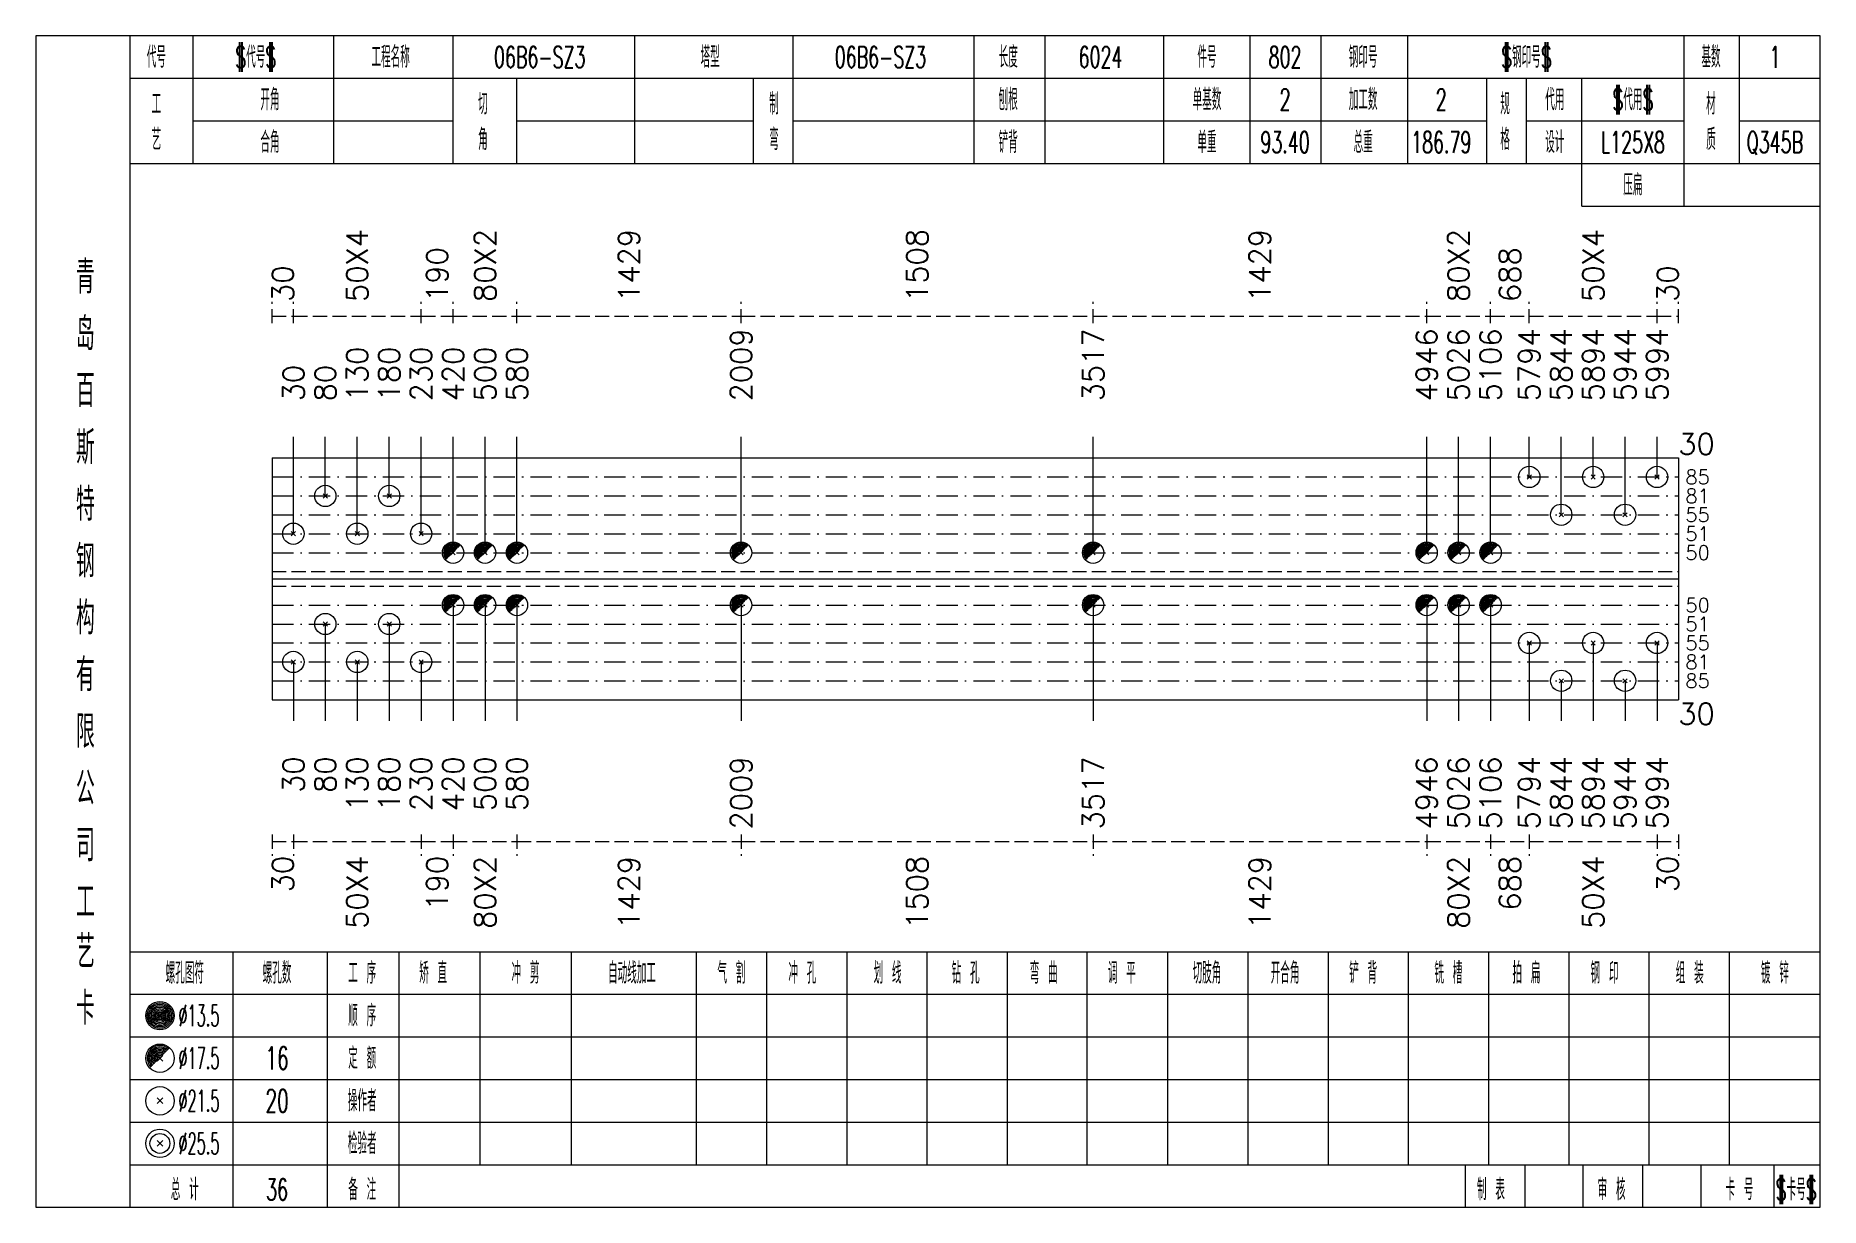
# Model space of a CAD drawing. Extents: x -533 to 8774, y 0 to 7979.
# Drawn here: x 1757 to 2008.4, y 2285.4 to 2450.4 of the extents above; entities that cross this region are included whole.
import ezdxf
from ezdxf.enums import TextEntityAlignment as Align

# ---------------------------------------------------------------- set-up
doc = ezdxf.new("R2010")
doc.units = 0
doc.header["$MEASUREMENT"] = 0
doc.linetypes.add('一点画线', pattern=[5.2, 3, -1, 0.2, -1])
doc.linetypes.add('虚线', pattern=[2.75, 2, -0.75])
doc.layers.get('0').update_dxf_attribs({"linetype": 'CONTINUOUS', "lineweight": 25})
for name, color, linetype, lineweight in [('1', 7, 'CONTINUOUS', 25), ('4', 7, 'CONTINUOUS', 25), ('5', 7, 'CONTINUOUS', 25)]:
    doc.layers.add(name, color=color, linetype=linetype, lineweight=lineweight)
doc.styles.get("Standard").update_dxf_attribs({"font": 'simplex.shx', "width": 0.7, "height": 3, "bigfont": 'gbhzfs.shx'})

msp = doc.modelspace()

# ---------------------------------------------------------------- texts
at = {"color": 8, "linetype": 'Continuous', "lineweight": 9}
for s, p in [('50X4', (1802.3, 2412.86)), ('80X2', (1820.3, 2412.86)), ('1429', (1840.58, 2412.86)), ('1508', (1881.16, 2412.86)), ('1429', (1929.45, 2412.86)), ('80X2', (1957.45, 2412.86)), ('50X4', (1976.4, 2412.86)), ('190', (1813.55, 2412.86)), ('688', (1964.67, 2412.86)), ('30', (1791.8, 2412.86)), ('30', (1986.9, 2412.86))]:
    msp.add_text(s, height=3, rotation=90, dxfattribs=at).set_placement(p, align=Align.MIDDLE_LEFT)
at = {"color": 7, "linetype": 'Continuous', "lineweight": 13}
for s, p in [('2009', (1856.37, 2398.86)), ('3517', (1905.96, 2398.86)), ('4946', (1952.95, 2398.86)), ('5026', (1957.45, 2398.86)), ('5106', (1961.95, 2398.86)), ('5794', (1967.4, 2398.86)), ('5844', (1971.9, 2398.86)), ('5894', (1976.4, 2398.86)), ('5944', (1980.9, 2398.86)), ('5994', (1985.4, 2398.86)), ('130', (1802.3, 2398.86)), ('180', (1806.8, 2398.86)), ('230', (1811.3, 2398.86)), ('420', (1815.8, 2398.86)), ('500', (1820.3, 2398.86)), ('580', (1824.8, 2398.86)), ('30', (1793.3, 2398.86)), ('80', (1797.8, 2398.86))]:
    msp.add_text(s, height=3, rotation=90, dxfattribs=at).set_placement(p, align=Align.MIDDLE_LEFT)
for s, height, p in [('30', 3, (1988.4, 2392.86)), ('85', 2, (1989.4, 2388.22)), ('81', 2, (1989.4, 2385.55)), ('55', 2, (1989.4, 2382.89)), ('51', 2, (1989.4, 2380.22)), ('50', 2, (1989.4, 2377.55)), ('50', 2, (1989.4, 2370.17)), ('51', 2, (1989.4, 2367.51)), ('55', 2, (1989.4, 2364.84)), ('81', 2, (1989.4, 2362.17)), ('85', 2, (1989.4, 2359.51))]:
    msp.add_text(s, height=height, dxfattribs=at).set_placement(p, align=Align.MIDDLE_LEFT)
at = {"color": 8, "linetype": 'Continuous', "lineweight": 9}
for s, p in [('30', (1791.8, 2334.86)), ('50X4', (1802.3, 2334.86)), ('190', (1813.55, 2334.86)), ('80X2', (1820.3, 2334.86)), ('1429', (1840.58, 2334.86)), ('1508', (1881.16, 2334.86)), ('1429', (1929.45, 2334.86)), ('80X2', (1957.45, 2334.86)), ('688', (1964.67, 2334.86)), ('50X4', (1976.4, 2334.86)), ('30', (1986.9, 2334.86))]:
    msp.add_text(s, height=3, rotation=90, dxfattribs=at).set_placement(p, align=Align.MIDDLE_RIGHT)
at = {"layer": '1', "color": 7, "linetype": 'Continuous', "lineweight": 13}
msp.add_text('30', height=3, dxfattribs=at).set_placement((1988.4, 2354.86), align=Align.MIDDLE_LEFT)
for s, p in [('30', (1793.3, 2348.86)), ('80', (1797.8, 2348.86)), ('130', (1802.3, 2348.86)), ('180', (1806.8, 2348.86)), ('230', (1811.3, 2348.86)), ('420', (1815.8, 2348.86)), ('500', (1820.3, 2348.86)), ('580', (1824.8, 2348.86)), ('2009', (1856.37, 2348.86)), ('3517', (1905.96, 2348.86)), ('4946', (1952.95, 2348.86)), ('5026', (1957.45, 2348.86)), ('5106', (1961.95, 2348.86)), ('5794', (1967.4, 2348.86)), ('5844', (1971.9, 2348.86)), ('5894', (1976.4, 2348.86)), ('5944', (1980.9, 2348.86)), ('5994', (1985.4, 2348.86))]:
    msp.add_text(s, height=3, rotation=90, dxfattribs=at).set_placement(p, align=Align.MIDDLE_RIGHT)
at = {"layer": '4', "color": 1, "linetype": 'Continuous', "lineweight": 13}
for s, height, width, p in [('代号', 3, 0.6, (1774, 2447.36)), ('$代号$', 3, 0.6, (1788, 2447.36)), ('工程名称', 3, 0.6, (1807, 2447.36)), ('06B6-SZ3', 3, 0.6, (1828, 2447.36)), ('塔型', 3, 0.6, (1852, 2447.36)), ('06B6-SZ3', 3, 0.6, (1876, 2447.36)), ('长度', 3, 0.6, (1894, 2447.36)), ('6024', 3, 0.6, (1907, 2447.36)), ('件号', 3, 0.6, (1922, 2447.36)), ('802', 3, 0.6, (1933, 2447.36)), ('钢印号', 3, 0.6, (1944, 2447.36)), ('$钢印号$', 3, 0.6, (1967, 2447.36)), ('基数', 3, 0.6, (1993, 2447.36)), ('1', 3, 0.6, (2002, 2447.36)), ('工', 3, 0.6, (1774, 2440.76)), ('开角', 3, 0.6, (1790, 2441.36)), ('切', 3, 0.6, (1820, 2440.76)), ('制', 3, 0.6, (1861, 2440.76)), ('刨根', 3, 0.6, (1894, 2441.36)), ('单基数', 3, 0.6, (1922, 2441.36)), ('2', 3, 0.6, (1933, 2441.36)), ('加工数', 3, 0.6, (1944, 2441.36)), ('2', 3, 0.6, (1955, 2441.36)), ('规', 3, 0.6, (1964, 2440.76)), ('代用', 3, 0.6, (1971, 2441.36)), ('$代用$', 3, 0.6, (1982, 2441.36)), ('材', 3, 0.6, (1993, 2440.76)), ('艺', 3, 0.6, (1774, 2435.76)), ('合角', 3, 0.6, (1790, 2435.36)), ('角', 3, 0.6, (1820, 2435.76)), ('弯', 3, 0.6, (1861, 2435.76)), ('铲背', 3, 0.6, (1894, 2435.36)), ('单重', 3, 0.6, (1922, 2435.36)), ('93.40', 3, 0.6, (1933, 2435.36)), ('总重', 3, 0.6, (1944, 2435.36)), ('186.79', 3, 0.6, (1955, 2435.36)), ('格', 3, 0.6, (1964, 2435.76)), ('设计', 3, 0.6, (1971, 2435.36)), ('L125X8', 3, 0.6, (1982, 2435.36)), ('质', 3, 0.6, (1993, 2435.76)), ('Q345B', 3, 0.6, (2002, 2435.36)), ('压扁', 3, 0.6, (1982, 2429.36)), ('青', 4.6, 0.8, (1764, 2416.36)), ('岛', 4.6, 0.8, (1764, 2408.36)), ('百', 4.6, 0.8, (1764, 2400.36)), ('斯', 4.6, 0.8, (1764, 2392.36)), ('特', 4.6, 0.8, (1764, 2384.36)), ('钢', 4.6, 0.8, (1764, 2376.36)), ('构', 4.6, 0.8, (1764, 2368.36)), ('有', 4.6, 0.8, (1764, 2360.36)), ('限', 4.6, 0.8, (1764, 2352.36)), ('公', 4.6, 0.8, (1764, 2344.36)), ('司', 4.6, 0.8, (1764, 2336.36)), ('工', 4.6, 0.8, (1764, 2328.36)), ('艺', 4.6, 0.8, (1764, 2321.36)), ('螺孔图符', 3, 0.6, (1778, 2318.36)), ('螺孔数', 3, 0.6, (1791, 2318.36)), ('工 序', 3, 0.6, (1803, 2318.36)), ('矫 直', 3, 0.6, (1813, 2318.36)), ('冲 剪', 3, 0.6, (1826, 2318.36)), ('自动线加工', 3, 0.6, (1841, 2318.36)), ('气 割', 3, 0.6, (1855, 2318.36)), ('冲 孔', 3, 0.6, (1865, 2318.36)), ('划 线', 3, 0.6, (1877, 2318.36)), ('钻 孔', 3, 0.6, (1888, 2318.36)), ('弯 曲', 3, 0.6, (1899, 2318.36)), ('调 平', 3, 0.6, (1910, 2318.36)), ('切肢角', 3, 0.6, (1922, 2318.36)), ('开合角', 3, 0.6, (1933, 2318.36)), ('铲 背', 3, 0.6, (1944, 2318.36)), ('铣 槽', 3, 0.6, (1956, 2318.36)), ('拍 扁', 3, 0.6, (1967, 2318.36)), ('钢 印', 3, 0.6, (1978, 2318.36)), ('组 装', 3, 0.6, (1990, 2318.36)), ('镀 锌', 3, 0.6, (2002, 2318.36)), ('卡', 4.6, 0.8, (1764, 2313.36)), ('%%C13.5', 3, 0.5, (1780, 2312.36)), ('顺 序', 3, 0.6, (1803, 2312.36)), ('%%C17.5', 3, 0.5, (1780, 2306.36)), ('16', 3.2, 0.6, (1791, 2306.36)), ('定 额', 3, 0.6, (1803, 2306.36)), ('%%C21.5', 3, 0.5, (1780, 2300.36)), ('20', 3.2, 0.6, (1791, 2300.36)), ('操作者', 3, 0.6, (1803, 2300.36)), ('%%C25.5', 3, 0.5, (1780, 2294.36)), ('检验者', 3, 0.6, (1803, 2294.36)), ('总 计', 3, 0.6, (1778, 2287.86)), ('36', 3, 0.6, (1791, 2287.86)), ('备 注', 3, 0.6, (1803, 2287.86)), ('制 表', 3, 0.6, (1962, 2287.86)), ('审 核', 3, 0.6, (1979, 2287.86)), ('卡 号', 3, 0.6, (1997, 2287.86)), ('$卡号$', 3, 0.6, (2005, 2287.86))]:
    msp.add_text(s, height=height, dxfattribs=dict(at, width=width)).set_placement(p, align=Align.MIDDLE_CENTER)

# ---------------------------------------------------------------- blocks, each defined once
blk = doc.blocks.new('孔21.5')
at = {"layer": '5', "color": 7, "linetype": 'Continuous', "lineweight": 13}
for p, q in [((-0.2, -0.2), (0.2, 0.2)), ((0.2, -0.2), (-0.2, 0.2))]:
    blk.add_line(p, q, dxfattribs=at)
blk.add_circle((0, 0), 1, dxfattribs=at)
blk = doc.blocks.new('孔17.5')
at = {"layer": '5', "color": 7, "linetype": 'Continuous', "lineweight": 0}
for p, q in [((-0.2, -0.2), (0.2, 0.2)), ((-0.2, 0.2), (0.2, -0.2))]:
    blk.add_line(p, q, dxfattribs=at)
at = {"layer": '5', "color": 7, "linetype": 'Continuous', "lineweight": 13}
blk.add_circle((0, 0), 1, dxfattribs=at)
for radius in [0.9, 0.8, 0.7, 0.6, 0.5, 0.4, 0.3, 0.2, 0.1]:
    blk.add_arc((0, 0), radius, 45, 225, dxfattribs=at)

# ---------------------------------------------------------------- linework, layer by layer
at = {"color": 8, "linetype": '虚线', "lineweight": 9}
for p, q in [((1790.3, 2409.86), (1790.3, 2412.86)), ((1793.3, 2409.86), (1793.3, 2412.86)), ((1793.3, 2409.86), (1793.3, 2412.86)), ((1811.3, 2409.86), (1811.3, 2412.86)), ((1811.3, 2409.86), (1811.3, 2412.86)), ((1815.8, 2409.86), (1815.8, 2412.86)), ((1815.8, 2409.86), (1815.8, 2412.86)), ((1824.8, 2409.86), (1824.8, 2412.86)), ((1824.8, 2409.86), (1824.8, 2412.86)), ((1856.37, 2409.86), (1856.37, 2412.86)), ((1856.37, 2409.86), (1856.37, 2412.86)), ((1905.96, 2409.86), (1905.96, 2412.86)), ((1905.96, 2409.86), (1905.96, 2412.86)), ((1952.95, 2409.86), (1952.95, 2412.86)), ((1952.95, 2409.86), (1952.95, 2412.86)), ((1961.95, 2409.86), (1961.95, 2412.86)), ((1961.95, 2409.86), (1961.95, 2412.86)), ((1967.4, 2409.86), (1967.4, 2412.86)), ((1967.4, 2409.86), (1967.4, 2412.86)), ((1985.4, 2409.86), (1985.4, 2412.86)), ((1985.4, 2409.86), (1985.4, 2412.86)), ((1988.4, 2409.86), (1988.4, 2412.86)), ((1790.3, 2410.86), (1793.3, 2410.86)), ((1793.3, 2410.86), (1811.3, 2410.86)), ((1811.3, 2410.86), (1815.8, 2410.86)), ((1815.8, 2410.86), (1824.8, 2410.86)), ((1824.8, 2410.86), (1856.37, 2410.86)), ((1856.37, 2410.86), (1905.96, 2410.86)), ((1905.96, 2410.86), (1952.95, 2410.86)), ((1952.95, 2410.86), (1961.95, 2410.86)), ((1961.95, 2410.86), (1967.4, 2410.86)), ((1967.4, 2410.86), (1985.4, 2410.86)), ((1985.4, 2410.86), (1988.4, 2410.86)), ((1790.3, 2337.86), (1790.3, 2334.86)), ((1790.3, 2336.86), (1793.3, 2336.86)), ((1793.3, 2337.86), (1793.3, 2334.86)), ((1793.3, 2337.86), (1793.3, 2334.86)), ((1793.3, 2336.86), (1811.3, 2336.86)), ((1811.3, 2337.86), (1811.3, 2334.86)), ((1811.3, 2337.86), (1811.3, 2334.86)), ((1811.3, 2336.86), (1815.8, 2336.86)), ((1815.8, 2337.86), (1815.8, 2334.86)), ((1815.8, 2337.86), (1815.8, 2334.86)), ((1815.8, 2336.86), (1824.8, 2336.86)), ((1824.8, 2337.86), (1824.8, 2334.86)), ((1824.8, 2337.86), (1824.8, 2334.86)), ((1824.8, 2336.86), (1856.37, 2336.86)), ((1856.37, 2337.86), (1856.37, 2334.86)), ((1856.37, 2337.86), (1856.37, 2334.86)), ((1856.37, 2336.86), (1905.96, 2336.86)), ((1905.96, 2337.86), (1905.96, 2334.86)), ((1905.96, 2337.86), (1905.96, 2334.86)), ((1905.96, 2336.86), (1952.95, 2336.86)), ((1952.95, 2337.86), (1952.95, 2334.86)), ((1952.95, 2337.86), (1952.95, 2334.86)), ((1952.95, 2336.86), (1961.95, 2336.86)), ((1961.95, 2337.86), (1961.95, 2334.86)), ((1961.95, 2337.86), (1961.95, 2334.86)), ((1961.95, 2336.86), (1967.4, 2336.86)), ((1967.4, 2337.86), (1967.4, 2334.86)), ((1967.4, 2337.86), (1967.4, 2334.86)), ((1967.4, 2336.86), (1985.4, 2336.86)), ((1985.4, 2337.86), (1985.4, 2334.86)), ((1985.4, 2337.86), (1985.4, 2334.86)), ((1985.4, 2336.86), (1988.4, 2336.86)), ((1988.4, 2337.86), (1988.4, 2334.86))]:
    msp.add_line(p, q, dxfattribs=at)
at = {"color": 7, "linetype": 'Continuous', "lineweight": 13}
for p, q in [((1793.3, 2380.22), (1793.3, 2393.86)), ((1797.8, 2385.55), (1797.8, 2393.86)), ((1802.3, 2380.22), (1802.3, 2393.86)), ((1806.8, 2385.55), (1806.8, 2393.86)), ((1811.3, 2380.22), (1811.3, 2393.86)), ((1815.8, 2377.55), (1815.8, 2393.86)), ((1820.3, 2377.55), (1820.3, 2393.86)), ((1824.8, 2377.55), (1824.8, 2393.86)), ((1856.37, 2377.55), (1856.37, 2393.86)), ((1905.96, 2377.55), (1905.96, 2393.86)), ((1952.95, 2377.55), (1952.95, 2393.86)), ((1957.45, 2377.55), (1957.45, 2393.86)), ((1961.95, 2377.55), (1961.95, 2393.86)), ((1967.4, 2388.22), (1967.4, 2393.86)), ((1971.9, 2382.89), (1971.9, 2393.86)), ((1976.4, 2388.22), (1976.4, 2393.86)), ((1980.9, 2382.89), (1980.9, 2393.86)), ((1985.4, 2388.22), (1985.4, 2393.86)), ((1815.8, 2370.17), (1815.8, 2353.86)), ((1820.3, 2370.17), (1820.3, 2353.86)), ((1824.8, 2370.17), (1824.8, 2353.86)), ((1856.37, 2370.17), (1856.37, 2353.86)), ((1905.96, 2370.17), (1905.96, 2353.86)), ((1952.95, 2370.17), (1952.95, 2353.86)), ((1957.45, 2370.17), (1957.45, 2353.86)), ((1961.95, 2370.17), (1961.95, 2353.86)), ((1797.8, 2367.51), (1797.8, 2353.86)), ((1806.8, 2367.51), (1806.8, 2353.86)), ((1967.4, 2364.84), (1967.4, 2353.86)), ((1976.4, 2364.84), (1976.4, 2353.86)), ((1985.4, 2364.84), (1985.4, 2353.86)), ((1793.3, 2362.17), (1793.3, 2353.86)), ((1802.3, 2362.17), (1802.3, 2353.86)), ((1811.3, 2362.17), (1811.3, 2353.86)), ((1971.9, 2359.51), (1971.9, 2353.86)), ((1980.9, 2359.51), (1980.9, 2353.86))]:
    msp.add_line(p, q, dxfattribs=at)
at = {"color": 7, "linetype": 'Continuous', "lineweight": 18}
for p, q in [((1790.3, 2390.89), (1790.3, 2356.84)), ((1790.3, 2390.89), (1988.4, 2390.89)), ((1988.4, 2390.89), (1988.4, 2356.84)), ((1790.3, 2373.86), (1988.4, 2373.86))]:
    msp.add_line(p, q, dxfattribs=at)
at = {"color": 3, "linetype": '一点画线', "lineweight": 13}
for p, q in [((1790.3, 2388.22), (1988.4, 2388.22)), ((1790.3, 2385.55), (1988.4, 2385.55)), ((1790.3, 2382.89), (1988.4, 2382.89)), ((1790.3, 2380.22), (1988.4, 2380.22)), ((1790.3, 2377.55), (1988.4, 2377.55)), ((1790.3, 2370.17), (1988.4, 2370.17)), ((1790.3, 2367.51), (1988.4, 2367.51)), ((1790.3, 2364.84), (1988.4, 2364.84)), ((1790.3, 2362.17), (1988.4, 2362.17)), ((1790.3, 2359.51), (1988.4, 2359.51))]:
    msp.add_line(p, q, dxfattribs=at)
at = {"color": 1, "linetype": '虚线', "lineweight": 18}
for p, q in [((1790.3, 2374.89), (1988.4, 2374.89)), ((1790.3, 2372.84), (1988.4, 2372.84))]:
    msp.add_line(p, q, dxfattribs=at)
at = {"layer": '1', "color": 7, "linetype": 'Continuous', "lineweight": 18}
msp.add_line((1790.3, 2356.84), (1988.4, 2356.84), dxfattribs=at)
at = {"layer": '4', "color": 1, "linetype": 'Continuous', "lineweight": 18}
for p, q in [((1770.3, 2285.36), (1770.3, 2450.36)), ((1779.2, 2432.36), (1779.2, 2450.36)), ((1799, 2432.36), (1799, 2450.36)), ((1815.8, 2432.36), (1815.8, 2450.36)), ((1841.4, 2432.36), (1841.4, 2450.36)), ((1863.7, 2432.36), (1863.7, 2450.36)), ((1889.2, 2432.36), (1889.2, 2450.36)), ((1899.2, 2432.36), (1899.2, 2450.36)), ((1915.9, 2432.36), (1915.9, 2450.36)), ((1928.1, 2432.36), (1928.1, 2450.36)), ((1938.1, 2432.36), (1938.1, 2450.36)), ((1950.3, 2432.36), (1950.3, 2450.36)), ((1989.2, 2426.36), (1989.2, 2450.36)), ((1997, 2432.36), (1997, 2450.36)), ((1770.3, 2444.36), (2008.4, 2444.36)), ((1824.8, 2432.36), (1824.8, 2444.36)), ((1858.1, 2432.36), (1858.1, 2444.36)), ((1961.4, 2432.36), (1961.4, 2444.36)), ((1967, 2432.36), (1967, 2444.36)), ((1974.8, 2426.36), (1974.8, 2444.36)), ((1779.2, 2438.36), (1815.8, 2438.36)), ((1824.8, 2438.36), (1858.1, 2438.36)), ((1863.7, 2438.36), (1961.4, 2438.36)), ((1967, 2438.36), (1989.2, 2438.36)), ((1997, 2438.36), (2008.4, 2438.36)), ((1770.3, 2432.36), (2008.4, 2432.36)), ((1974.8, 2426.36), (2008.4, 2426.36)), ((1770.3, 2321.36), (2008.4, 2321.36)), ((1784.8, 2285.36), (1784.8, 2321.36)), ((1798.1, 2285.36), (1798.1, 2321.36)), ((1808.2, 2285.36), (1808.2, 2321.36)), ((1819.6, 2291.36), (1819.6, 2321.36)), ((1832.5, 2291.36), (1832.5, 2321.36)), ((1850.1, 2291.36), (1850.1, 2321.36)), ((1860, 2291.36), (1860, 2321.36)), ((1871.3, 2291.36), (1871.3, 2321.36)), ((1882.6, 2291.36), (1882.6, 2321.36)), ((1893.9, 2291.36), (1893.9, 2321.36)), ((1905.1, 2291.36), (1905.1, 2321.36)), ((1916.5, 2291.36), (1916.5, 2321.36)), ((1927.8, 2291.36), (1927.8, 2321.36)), ((1939.1, 2291.36), (1939.1, 2321.36)), ((1950.4, 2291.36), (1950.4, 2321.36)), ((1961.7, 2291.36), (1961.7, 2321.36)), ((1973, 2291.36), (1973, 2321.36)), ((1984.3, 2291.36), (1984.3, 2321.36)), ((1995.6, 2291.36), (1995.6, 2321.36)), ((1770.3, 2315.36), (2008.4, 2315.36)), ((1770.3, 2309.36), (2008.4, 2309.36)), ((1770.3, 2303.36), (2008.4, 2303.36)), ((1770.3, 2297.36), (2008.4, 2297.36)), ((1770.3, 2291.36), (2008.4, 2291.36)), ((1958.4, 2285.36), (1958.4, 2291.36)), ((1966.8, 2285.36), (1966.8, 2291.36)), ((1975, 2285.36), (1975, 2291.36)), ((1983.4, 2285.36), (1983.4, 2291.36)), ((1991.6, 2285.36), (1991.6, 2291.36)), ((2001.9, 2285.36), (2001.9, 2291.36))]:
    msp.add_line(p, q, dxfattribs=at)
at = {"layer": '4', "color": 7, "linetype": 'Continuous', "lineweight": 13}
for p, q in [((1774.3, 2312.16), (1774.7, 2312.56)), ((1774.7, 2312.16), (1774.3, 2312.56)), ((1774.1, 2299.96), (1774.9, 2300.76)), ((1774.9, 2299.96), (1774.1, 2300.76)), ((1774.1, 2293.96), (1774.9, 2294.76)), ((1774.9, 2293.96), (1774.1, 2294.76))]:
    msp.add_line(p, q, dxfattribs=at)
at = {"layer": '4', "color": 7, "linetype": 'Continuous', "lineweight": 0}
for p, q in [((1774.1, 2305.96), (1774.9, 2306.76)), ((1774.1, 2306.76), (1774.9, 2305.96))]:
    msp.add_line(p, q, dxfattribs=at)
at = {"layer": '4', "color": 1, "linetype": 'Continuous', "lineweight": 18}
msp.add_lwpolyline([(1757, 2450.36), (1757, 2285.36), (2008.4, 2285.36), (2008.4, 2450.36)], close=True, dxfattribs=at)
at = {"layer": '4', "color": 7, "linetype": 'Continuous', "lineweight": 13}
for centre, radius in [((1774.5, 2312.36), 2), ((1774.5, 2312.36), 1.8), ((1774.5, 2312.36), 1.6), ((1774.5, 2312.36), 1.4), ((1774.5, 2312.36), 1.2), ((1774.5, 2312.36), 1), ((1774.5, 2312.36), 0.8), ((1774.5, 2312.36), 0.6), ((1774.5, 2312.36), 0.4), ((1774.5, 2312.36), 0.2), ((1774.5, 2306.36), 2), ((1774.5, 2300.36), 2), ((1774.5, 2294.36), 2), ((1774.5, 2294.36), 1.4)]:
    msp.add_circle(centre, radius, dxfattribs=at)
for radius in [1.8, 1.6, 1.4, 1.2, 1, 0.8, 0.6, 0.4, 0.2]:
    msp.add_arc((1774.5, 2306.36), radius, 45, 225, dxfattribs=at)

# ---------------------------------------------------------------- block references
at = {"color": 7, "linetype": 'Continuous', "lineweight": 13, "xscale": 1.5, "yscale": 1.5, "zscale": 1.5}
for name, p in [('孔21.5', (1967.4, 2388.22)), ('孔21.5', (1976.4, 2388.22)), ('孔21.5', (1985.4, 2388.22)), ('孔21.5', (1797.8, 2385.55)), ('孔21.5', (1806.8, 2385.55)), ('孔21.5', (1971.9, 2382.89)), ('孔21.5', (1980.9, 2382.89)), ('孔21.5', (1793.3, 2380.22)), ('孔21.5', (1802.3, 2380.22)), ('孔21.5', (1811.3, 2380.22)), ('孔17.5', (1815.8, 2377.55)), ('孔17.5', (1820.3, 2377.55)), ('孔17.5', (1824.8, 2377.55)), ('孔17.5', (1856.37, 2377.55)), ('孔17.5', (1905.96, 2377.55)), ('孔17.5', (1952.95, 2377.55)), ('孔17.5', (1957.45, 2377.55)), ('孔17.5', (1961.95, 2377.55))]:
    msp.add_blockref(name, p, dxfattribs=at)
at = {"layer": '1', "color": 7, "linetype": 'Continuous', "lineweight": 13, "xscale": 1.5, "yscale": 1.5, "zscale": 1.5}
for name, p in [('孔17.5', (1815.8, 2370.17)), ('孔17.5', (1820.3, 2370.17)), ('孔17.5', (1824.8, 2370.17)), ('孔17.5', (1856.37, 2370.17)), ('孔17.5', (1905.96, 2370.17)), ('孔17.5', (1952.95, 2370.17)), ('孔17.5', (1957.45, 2370.17)), ('孔17.5', (1961.95, 2370.17)), ('孔21.5', (1797.8, 2367.51)), ('孔21.5', (1806.8, 2367.51)), ('孔21.5', (1967.4, 2364.84)), ('孔21.5', (1976.4, 2364.84)), ('孔21.5', (1985.4, 2364.84)), ('孔21.5', (1793.3, 2362.17)), ('孔21.5', (1802.3, 2362.17)), ('孔21.5', (1811.3, 2362.17)), ('孔21.5', (1971.9, 2359.51)), ('孔21.5', (1980.9, 2359.51))]:
    msp.add_blockref(name, p, dxfattribs=at)

msp.set_redraw_order([(e.dxf.handle, doc.entitydb.next_handle()) for e in msp.query("TEXT MTEXT ATTDEF DIMENSION ARC_DIMENSION")])  # texts and dimensions are drawn at this point

doc.saveas('drawing.dxf')
